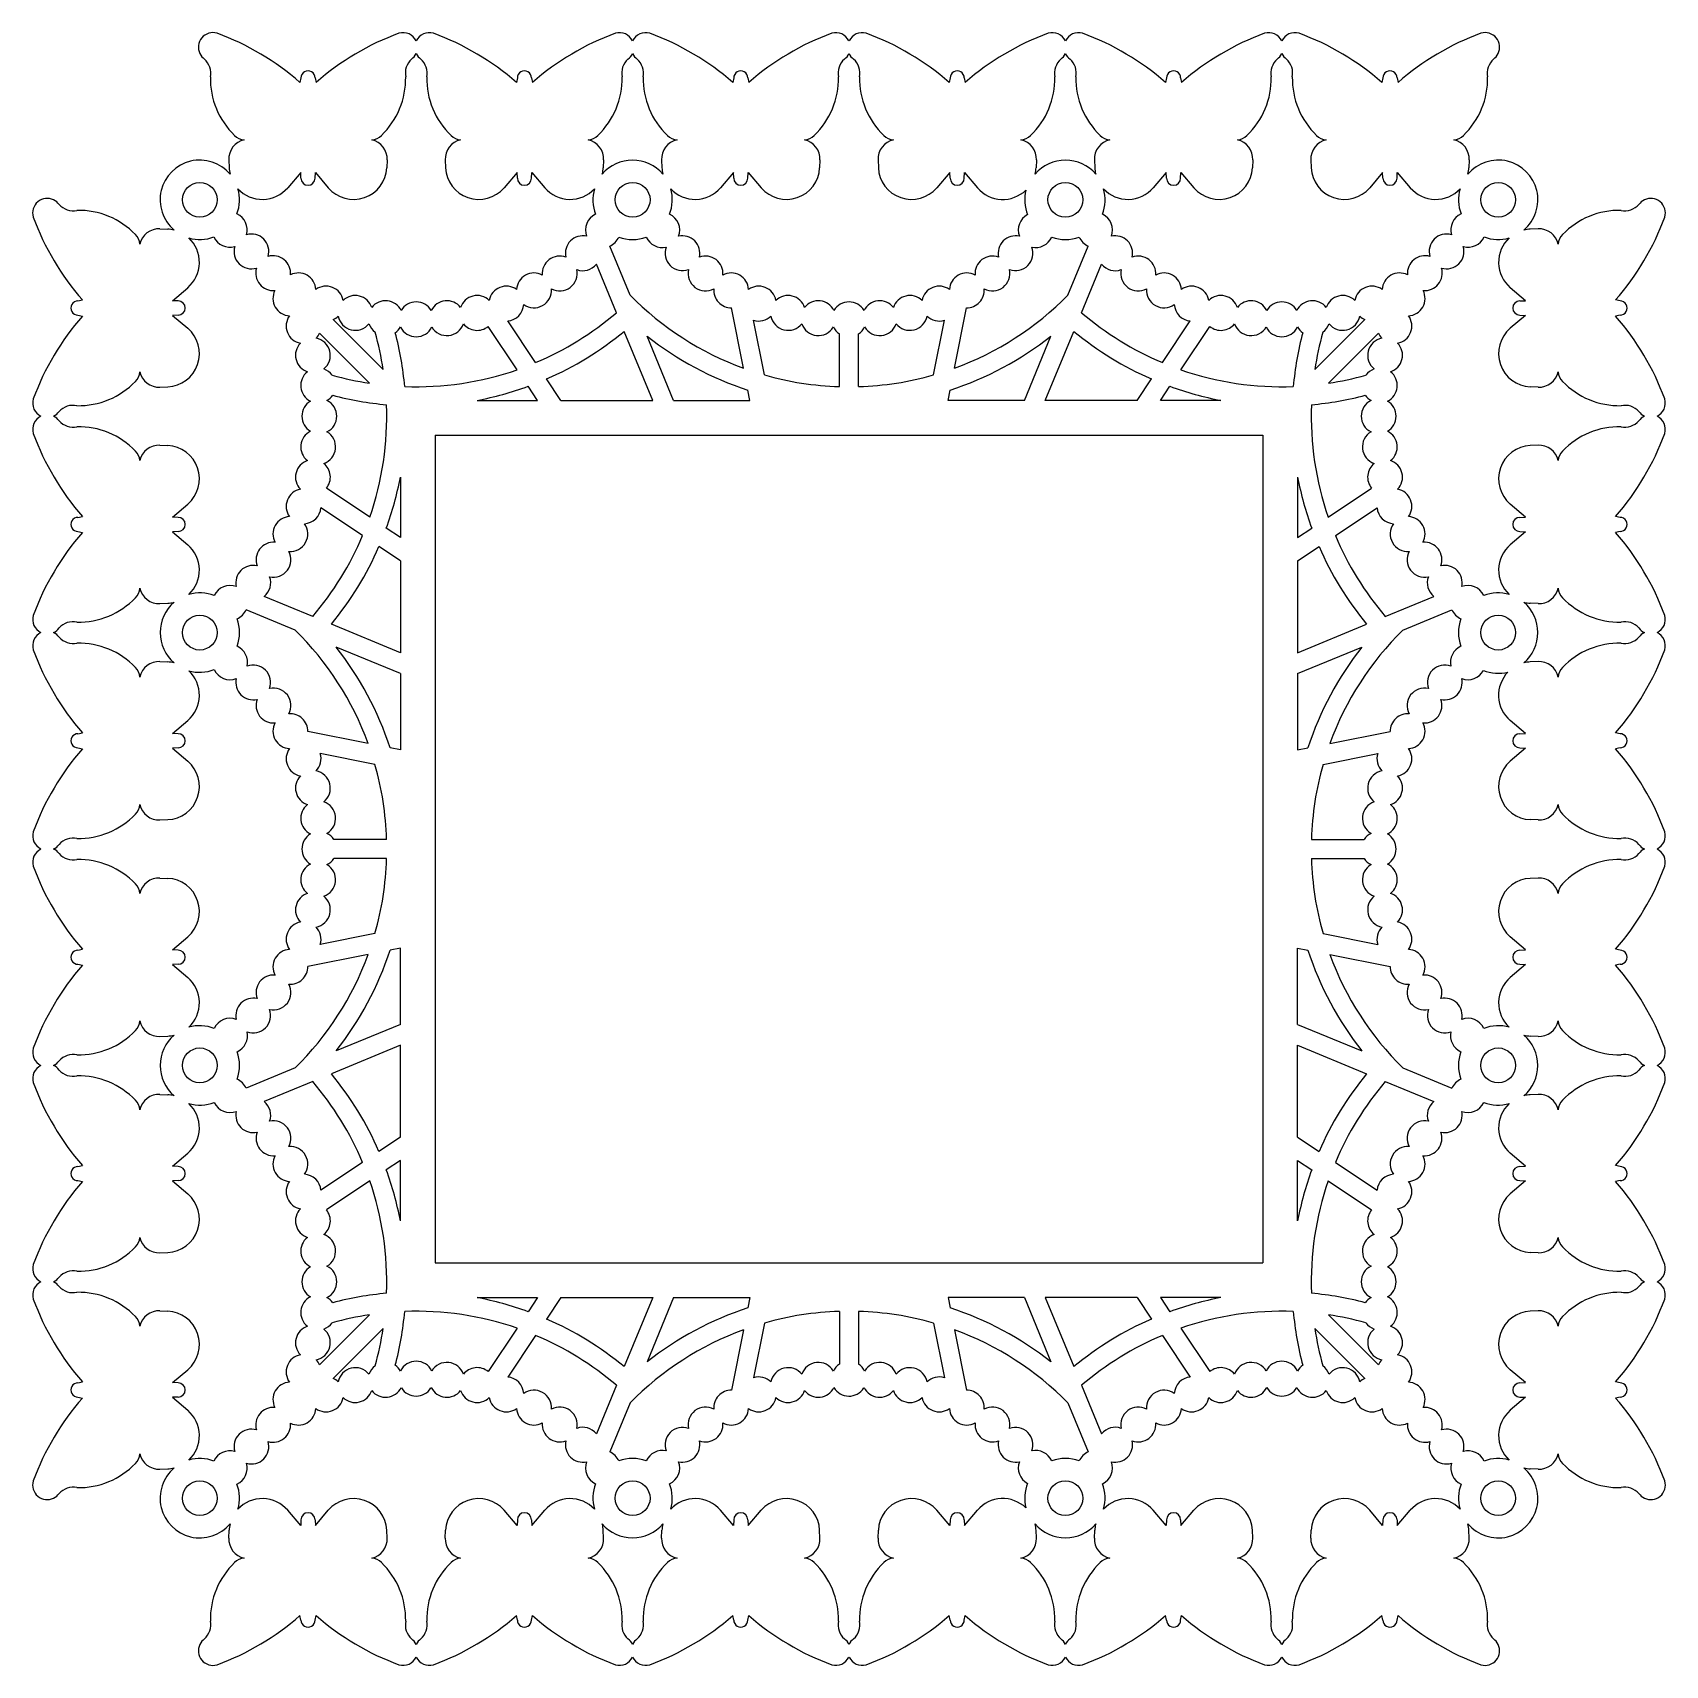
# Model space of a CAD drawing. Extents: x 299 to 426, y 193 to 320.
import ezdxf

# ---------------------------------------------------------------- set-up
doc = ezdxf.new("R2010")
doc.units = 0
doc.layers.get('0').update_dxf_attribs({"linetype": 'CONTINUOUS'})

msp = doc.modelspace()

# ---------------------------------------------------------------- linework, layer by layer
for p, q in [((320.124268, 316.149218), (320.047834, 315.802084)), ((321.22297, 316.149113), (321.299509, 315.802084)), ((336.958006, 316.149218), (336.881572, 315.802084)), ((338.056709, 316.149113), (338.133247, 315.802084)), ((353.791744, 316.149218), (353.715311, 315.802084)), ((354.890447, 316.149113), (354.966985, 315.802084)), ((370.625482, 316.149218), (370.549049, 315.802084)), ((371.724185, 316.149113), (371.800723, 315.802084)), ((387.45922, 316.149218), (387.382787, 315.802084)), ((388.557923, 316.149113), (388.634461, 315.802084)), ((404.292959, 316.149218), (404.216525, 315.802084)), ((405.391661, 316.149113), (405.4682, 315.802084)), ((314.513348, 309.773964), (314.539921, 309.170826)), ((320.102968, 308.797781), (319.092731, 307.609718)), ((320.12432, 308.348282), (320.102925, 308.797727)), ((321.223023, 308.348282), (321.244418, 308.797727)), ((321.244418, 308.797727), (322.254542, 307.609567)), ((326.834131, 309.773377), (326.8075, 309.170242)), ((331.34695, 309.773377), (331.373581, 309.170242)), ((336.936663, 308.797727), (335.926539, 307.609567)), ((336.958058, 308.348282), (336.936663, 308.797727)), ((338.056761, 308.348282), (338.078156, 308.797727)), ((338.078156, 308.797727), (339.08828, 307.609567)), ((343.667869, 309.773377), (343.641239, 309.170242)), ((348.180688, 309.773377), (348.207319, 309.170242)), ((353.770401, 308.797727), (352.760278, 307.609567)), ((353.791796, 308.348282), (353.770401, 308.797727)), ((354.890499, 308.348282), (354.911894, 308.797727)), ((354.911894, 308.797727), (355.922018, 307.609567)), ((360.501607, 309.773377), (360.474977, 309.170242)), ((365.014426, 309.773377), (365.041057, 309.170242)), ((370.604139, 308.797727), (369.594016, 307.609567)), ((370.625535, 308.348282), (370.604139, 308.797727)), ((371.724237, 308.348282), (371.745632, 308.797727)), ((371.745632, 308.797727), (372.755756, 307.609567)), ((377.335346, 309.773377), (377.308715, 309.170242)), ((381.848165, 309.773377), (381.874795, 309.170242)), ((387.437878, 308.797727), (386.427754, 307.609567)), ((387.459273, 308.348282), (387.437878, 308.797727)), ((388.557975, 308.348282), (388.579371, 308.797727)), ((388.579371, 308.797727), (389.589494, 307.609567)), ((394.169084, 309.773377), (394.142453, 309.170242)), ((398.681903, 309.773377), (398.708533, 309.170242)), ((404.271616, 308.797727), (403.261492, 307.609567)), ((404.293011, 308.348282), (404.271616, 308.797727)), ((405.391714, 308.348282), (405.413109, 308.797727)), ((405.413066, 308.797781), (406.423303, 307.609718)), ((411.002686, 309.773964), (410.976113, 309.170826)), ((309.153499, 304.414116), (309.756638, 304.387543)), ((416.362534, 304.414116), (415.759396, 304.387543)), ((345.724043, 299.252943), (344.144024, 303.067447)), ((379.791991, 299.252943), (381.37201, 303.067447)), ((344.664707, 297.890716), (343.10308, 301.660818)), ((380.851326, 297.890716), (382.412954, 301.660818)), ((310.129683, 298.824496), (311.317746, 299.834733)), ((415.386351, 298.824496), (414.198288, 299.834733)), ((302.778246, 298.803196), (303.12538, 298.87963)), ((310.579182, 298.803144), (310.129737, 298.824539)), ((414.936852, 298.803144), (415.386297, 298.824539)), ((422.737788, 298.803196), (422.390654, 298.87963)), ((302.778351, 297.704493), (303.12538, 297.627955)), ((310.579182, 297.704441), (310.129737, 297.683046)), ((310.129737, 297.683046), (311.317897, 296.672922)), ((326.525673, 293.462451), (322.628778, 297.359346)), ((338.380339, 294.003185), (336.213107, 297.246676)), ((354.552505, 293.576966), (353.618617, 298.271939)), ((356.187593, 293.04557), (355.340536, 297.304013)), ((369.32844, 293.04557), (370.175497, 297.304013)), ((370.963528, 293.576966), (371.897417, 298.271939)), ((387.135695, 294.003185), (389.302927, 297.246676)), ((398.990361, 293.462451), (402.887256, 297.359346)), ((415.386297, 297.683046), (414.198137, 296.672922)), ((414.936852, 297.704441), (415.386297, 297.683046)), ((422.737683, 297.704493), (422.390654, 297.627955)), ((325.465013, 292.401791), (321.568118, 296.298686)), ((336.944756, 293.451758), (334.690806, 296.825032)), ((347.489666, 291.070661), (345.266813, 296.437105)), ((349.113255, 291.070661), (347.044966, 296.063953)), ((362.008017, 292.137179), (362.008017, 296.246287)), ((363.508017, 292.137179), (363.508017, 296.246287)), ((376.402779, 291.070661), (378.471068, 296.063953)), ((378.026367, 291.070661), (380.249221, 296.437105)), ((388.571278, 293.451758), (390.825228, 296.825032)), ((400.051021, 292.401791), (403.947916, 296.298686)), ((309.154087, 292.093333), (309.757222, 292.119963)), ((338.535754, 291.070661), (337.804127, 292.165617)), ((340.339788, 291.070661), (339.228066, 292.734471)), ((385.176246, 291.070661), (386.287968, 292.734471)), ((386.98028, 291.070661), (387.711906, 292.165617)), ((416.361947, 292.093333), (415.758811, 292.119963)), ((333.827263, 291.070661), (338.535754, 291.070661)), ((340.339788, 291.070661), (347.489666, 291.070661)), ((349.113255, 291.070661), (355.05104, 291.070661)), ((355.05104, 291.070661), (354.891373, 291.873361)), ((370.464993, 291.070661), (370.62466, 291.873361)), ((376.402779, 291.070661), (370.464993, 291.070661)), ((385.176246, 291.070661), (378.026367, 291.070661)), ((391.68877, 291.070661), (386.98028, 291.070661)), ((330.556802, 288.370661), (394.959231, 288.370661)), ((330.556802, 288.370661), (330.556802, 223.968232)), ((394.959231, 288.370661), (394.959231, 223.968232)), ((309.154087, 287.580514), (309.757222, 287.553883)), ((416.361947, 287.580514), (415.758811, 287.553883)), ((327.856802, 285.1002), (327.856802, 280.39171)), ((397.659231, 285.1002), (397.659231, 280.39171)), ((325.475706, 281.982708), (322.102432, 284.236658)), ((400.040328, 281.982708), (403.413602, 284.236658)), ((302.778246, 281.969458), (303.12538, 282.045891)), ((310.129737, 281.990801), (311.317897, 283.000924)), ((310.579182, 281.969406), (310.129737, 281.990801)), ((324.924279, 280.547125), (321.680788, 282.714357)), ((400.591755, 280.547125), (403.835246, 282.714357)), ((415.386297, 281.990801), (414.198137, 283.000924)), ((414.936852, 281.969406), (415.386297, 281.990801)), ((422.737788, 281.969458), (422.390654, 282.045891)), ((302.778351, 280.870755), (303.12538, 280.794217)), ((310.579182, 280.870703), (310.129737, 280.849308)), ((310.129737, 280.849308), (311.317897, 279.839184)), ((327.856802, 280.39171), (326.761847, 281.123336)), ((397.659231, 280.39171), (398.754187, 281.123336)), ((415.386297, 280.849308), (414.198137, 279.839184)), ((414.936852, 280.870703), (415.386297, 280.849308)), ((422.737683, 280.870755), (422.390654, 280.794217)), ((327.856802, 278.587676), (326.192992, 279.699398)), ((397.659231, 278.587676), (399.323041, 279.699398)), ((327.856802, 278.587676), (327.856802, 271.437797)), ((397.659231, 278.587676), (397.659231, 271.437797)), ((321.036748, 274.262757), (317.266646, 275.824384)), ((404.479286, 274.262757), (408.249388, 275.824384)), ((309.154087, 275.259595), (309.757222, 275.286225)), ((319.674521, 273.203421), (315.860017, 274.78344)), ((405.841513, 273.203421), (409.656017, 274.78344)), ((416.361947, 275.259595), (415.758811, 275.286225)), ((327.856802, 271.437797), (322.490359, 273.660651)), ((397.659231, 271.437797), (403.025675, 273.660651)), ((327.856802, 269.814209), (322.863511, 271.882498)), ((397.659231, 269.814209), (402.652523, 271.882498)), ((309.154087, 270.746776), (309.757222, 270.720145)), ((416.361947, 270.746776), (415.758811, 270.720145)), ((327.856802, 269.814209), (327.856802, 263.876424)), ((397.659231, 269.814209), (397.659231, 263.876424)), ((310.129737, 265.157063), (311.317897, 266.167186)), ((415.386297, 265.157063), (414.198137, 266.167186)), ((302.778246, 265.13572), (303.12538, 265.212153)), ((310.579182, 265.135667), (310.129737, 265.157063)), ((325.350498, 264.374958), (320.655525, 265.308847)), ((400.165536, 264.374958), (404.860509, 265.308847)), ((414.936852, 265.135667), (415.386297, 265.157063)), ((422.737788, 265.13572), (422.390654, 265.212153)), ((302.778351, 264.037017), (303.12538, 263.960479)), ((310.579182, 264.036965), (310.129737, 264.01557)), ((310.129737, 264.01557), (311.317897, 263.005446)), ((325.881894, 262.739871), (321.623451, 263.586927)), ((327.856802, 263.876424), (327.054103, 264.03609)), ((397.659231, 263.876424), (398.461931, 264.03609)), ((399.63414, 262.739871), (403.892583, 263.586927)), ((415.386297, 264.01557), (414.198137, 263.005446)), ((414.936852, 264.036965), (415.386297, 264.01557)), ((422.737683, 264.037017), (422.390654, 263.960479)), ((309.154087, 258.425856), (309.757222, 258.452487)), ((416.361947, 258.425856), (415.758811, 258.452487)), ((326.790285, 256.919447), (322.681176, 256.919447)), ((398.725749, 256.919447), (402.834857, 256.919447)), ((326.790285, 255.419447), (322.681176, 255.419447)), ((398.725749, 255.419447), (402.834857, 255.419447)), ((309.154087, 253.913037), (309.757222, 253.886407)), ((416.361947, 253.913037), (415.758811, 253.886407)), ((310.129737, 248.323324), (311.317897, 249.333448)), ((325.881894, 249.599023), (321.623451, 248.751966)), ((399.63414, 249.599023), (403.892583, 248.751966)), ((415.386297, 248.323324), (414.198137, 249.333448)), ((302.778246, 248.301982), (303.12538, 248.378415)), ((310.579182, 248.301929), (310.129737, 248.323324)), ((325.350498, 247.963935), (320.655525, 247.030047)), ((327.856802, 248.46247), (327.054103, 248.302804)), ((327.856802, 242.524685), (327.856802, 248.46247)), ((397.659231, 248.46247), (398.461931, 248.302804)), ((397.659231, 242.524685), (397.659231, 248.46247)), ((400.165536, 247.963935), (404.860509, 247.030047)), ((414.936852, 248.301929), (415.386297, 248.323324)), ((422.737788, 248.301982), (422.390654, 248.378415)), ((302.778351, 247.203279), (303.12538, 247.126741)), ((310.579182, 247.203227), (310.129737, 247.181831)), ((310.129737, 247.181831), (311.317897, 246.171708)), ((415.386297, 247.181831), (414.198137, 246.171708)), ((414.936852, 247.203227), (415.386297, 247.181831)), ((422.737683, 247.203279), (422.390654, 247.126741)), ((309.154087, 241.592118), (309.757222, 241.618749)), ((327.856802, 242.524685), (322.863511, 240.456396)), ((397.659231, 242.524685), (402.652523, 240.456396)), ((416.361947, 241.592118), (415.758811, 241.618749)), ((327.856802, 240.901096), (322.490359, 238.678243)), ((327.856802, 233.751218), (327.856802, 240.901096)), ((397.659231, 240.901096), (403.025675, 238.678243)), ((397.659231, 233.751218), (397.659231, 240.901096)), ((319.674521, 239.135473), (315.860017, 237.555454)), ((405.841513, 239.135473), (409.656017, 237.555454)), ((321.036748, 238.076137), (317.266646, 236.51451)), ((404.479286, 238.076137), (408.249388, 236.51451)), ((309.154087, 237.079299), (309.757222, 237.052669)), ((416.361947, 237.079299), (415.758811, 237.052669)), ((327.856802, 233.751218), (326.192992, 232.639496)), ((397.659231, 233.751218), (399.323041, 232.639496)), ((310.129737, 231.489586), (311.317897, 232.49971)), ((415.386297, 231.489586), (414.198137, 232.49971)), ((302.778246, 231.468243), (303.12538, 231.544677)), ((310.579182, 231.468191), (310.129737, 231.489586)), ((324.924279, 231.791769), (321.680788, 229.624537)), ((327.856802, 231.947184), (326.761847, 231.215558)), ((327.856802, 227.238693), (327.856802, 231.947184)), ((397.659231, 231.947184), (398.754187, 231.215558)), ((397.659231, 227.238693), (397.659231, 231.947184)), ((400.591755, 231.791769), (403.835246, 229.624537)), ((414.936852, 231.468191), (415.386297, 231.489586)), ((422.737788, 231.468243), (422.390654, 231.544677)), ((302.778351, 230.369541), (303.12538, 230.293002)), ((310.579182, 230.369488), (310.129737, 230.348093)), ((310.129737, 230.348093), (311.317897, 229.337969)), ((325.475706, 230.356186), (322.102432, 228.102236)), ((400.040328, 230.356186), (403.413602, 228.102236)), ((415.386297, 230.348093), (414.198137, 229.337969)), ((414.936852, 230.369488), (415.386297, 230.348093)), ((422.737683, 230.369541), (422.390654, 230.293002)), ((309.154087, 224.75838), (309.757222, 224.785011)), ((330.556802, 223.968232), (394.959231, 223.968232)), ((416.361947, 224.75838), (415.758811, 224.785011)), ((333.827263, 221.268232), (338.535754, 221.268232)), ((338.535754, 221.268232), (337.804127, 220.173277)), ((340.339788, 221.268232), (339.228066, 219.604422)), ((340.339788, 221.268232), (347.489666, 221.268232)), ((347.489666, 221.268232), (345.266813, 215.901789)), ((349.113255, 221.268232), (347.044966, 216.274941)), ((349.113255, 221.268232), (355.05104, 221.268232)), ((355.05104, 221.268232), (354.891373, 220.465533)), ((376.402779, 221.268232), (370.464993, 221.268232)), ((370.464993, 221.268232), (370.62466, 220.465533)), ((376.402779, 221.268232), (378.471068, 216.274941)), ((378.026367, 221.268232), (380.249221, 215.901789)), ((385.176246, 221.268232), (378.026367, 221.268232)), ((385.176246, 221.268232), (386.287968, 219.604422)), ((391.68877, 221.268232), (386.98028, 221.268232)), ((386.98028, 221.268232), (387.711906, 220.173277)), ((309.154087, 220.245561), (309.757222, 220.21893)), ((325.465013, 219.937103), (321.568118, 216.040208)), ((362.008017, 220.201715), (362.008017, 216.092607)), ((363.508017, 220.201715), (363.508017, 216.092607)), ((400.051021, 219.937103), (403.947916, 216.040208)), ((416.361947, 220.245561), (415.758811, 220.21893)), ((326.525673, 218.876443), (322.628778, 214.979548)), ((336.944756, 218.887136), (334.690806, 215.513862)), ((354.552505, 218.761928), (353.618617, 214.066955)), ((356.187593, 219.293324), (355.340536, 215.034881)), ((369.32844, 219.293324), (370.175497, 215.034881)), ((370.963528, 218.761928), (371.897417, 214.066955)), ((388.571278, 218.887136), (390.825228, 215.513862)), ((398.990361, 218.876443), (402.887256, 214.979548)), ((338.380339, 218.335709), (336.213107, 215.092218)), ((387.135695, 218.335709), (389.302927, 215.092218)), ((302.778246, 214.634505), (303.12538, 214.710939)), ((310.129737, 214.655848), (311.317897, 215.665972)), ((310.579182, 214.634453), (310.129737, 214.655848)), ((415.386297, 214.655848), (414.198137, 215.665972)), ((414.936852, 214.634453), (415.386297, 214.655848)), ((422.737788, 214.634505), (422.390654, 214.710939)), ((302.778351, 213.535803), (303.12538, 213.459264)), ((310.129683, 213.514398), (311.317746, 212.504161)), ((310.579182, 213.53575), (310.129737, 213.514355)), ((344.664707, 214.448178), (343.10308, 210.678076)), ((380.851326, 214.448178), (382.412954, 210.678076)), ((415.386351, 213.514398), (414.198288, 212.504161)), ((414.936852, 213.53575), (415.386297, 213.514355)), ((422.737683, 213.535803), (422.390654, 213.459264)), ((345.724043, 213.085951), (344.144024, 209.271447)), ((379.791991, 213.085951), (381.37201, 209.271447)), ((309.153499, 207.924778), (309.756638, 207.951351)), ((416.362534, 207.924778), (415.759396, 207.951351)), ((320.102968, 203.541113), (319.092731, 204.729176)), ((321.244418, 203.541167), (322.254542, 204.729327)), ((336.936663, 203.541167), (335.926539, 204.729327)), ((338.078156, 203.541167), (339.08828, 204.729327)), ((353.770401, 203.541167), (352.760278, 204.729327)), ((354.911894, 203.541167), (355.922018, 204.729327)), ((370.604139, 203.541167), (369.594016, 204.729327)), ((371.745632, 203.541167), (372.755756, 204.729327)), ((387.437878, 203.541167), (386.427754, 204.729327)), ((388.579371, 203.541167), (389.589494, 204.729327)), ((404.271616, 203.541167), (403.261492, 204.729327)), ((405.413066, 203.541113), (406.423303, 204.729176)), ((320.12432, 203.990612), (320.102925, 203.541167)), ((321.223023, 203.990612), (321.244418, 203.541167)), ((336.958058, 203.990612), (336.936663, 203.541167)), ((338.056761, 203.990612), (338.078156, 203.541167)), ((353.791796, 203.990612), (353.770401, 203.541167)), ((354.890499, 203.990612), (354.911894, 203.541167)), ((370.625535, 203.990612), (370.604139, 203.541167)), ((371.724237, 203.990612), (371.745632, 203.541167)), ((387.459273, 203.990612), (387.437878, 203.541167)), ((388.557975, 203.990612), (388.579371, 203.541167)), ((404.293011, 203.990612), (404.271616, 203.541167)), ((405.391714, 203.990612), (405.413109, 203.541167)), ((314.513348, 202.56493), (314.539921, 203.168068)), ((326.834131, 202.565517), (326.8075, 203.168652)), ((331.34695, 202.565517), (331.373581, 203.168652)), ((343.667869, 202.565517), (343.641239, 203.168652)), ((348.180688, 202.565517), (348.207319, 203.168652)), ((360.501607, 202.565517), (360.474977, 203.168652)), ((365.014426, 202.565517), (365.041057, 203.168652)), ((377.335346, 202.565517), (377.308715, 203.168652)), ((381.848165, 202.565517), (381.874795, 203.168652)), ((394.169084, 202.565517), (394.142453, 203.168652)), ((398.681903, 202.565517), (398.708533, 203.168652)), ((411.002686, 202.56493), (410.976113, 203.168068)), ((320.124268, 196.189676), (320.047834, 196.53681)), ((321.22297, 196.189781), (321.299509, 196.53681)), ((336.958006, 196.189676), (336.881572, 196.53681)), ((338.056709, 196.189781), (338.133247, 196.53681)), ((353.791744, 196.189676), (353.715311, 196.53681)), ((354.890447, 196.189781), (354.966985, 196.53681)), ((370.625482, 196.189676), (370.549049, 196.53681)), ((371.724185, 196.189781), (371.800723, 196.53681)), ((387.45922, 196.189676), (387.382787, 196.53681)), ((388.557923, 196.189781), (388.634461, 196.53681)), ((404.292959, 196.189676), (404.216525, 196.53681)), ((405.391661, 196.189781), (405.4682, 196.53681))]:
    msp.add_line(p, q)
for centre in [(312.256802, 306.670661), (345.924279, 306.670661), (379.591755, 306.670661), (413.259231, 306.670661), (312.256802, 273.003185), (413.259231, 273.003185), (312.256802, 239.335709), (413.259231, 239.335709), (312.256802, 205.668232), (345.924279, 205.668232), (379.591755, 205.668232), (413.259231, 205.668232)]:
    msp.add_circle(centre, 1.35552)
for centre, radius, start, end in [((313.283579, 318.535028), 1.138673, 73.983247, 205.613451), ((306.396327, 300.144796), 20.772922, 48.914998, 69.715981), ((334.951015, 300.144796), 20.772922, 110.284019, 131.085002), ((328.063764, 318.535028), 1.138673, 25.613451, 106.016753), ((330.117318, 318.535028), 1.138673, 73.983247, 154.386549), ((323.230066, 300.144796), 20.772922, 48.914998, 69.715981), ((351.784754, 300.144796), 20.772922, 110.284019, 131.085002), ((344.897502, 318.535028), 1.138673, 25.613451, 106.016753), ((346.951056, 318.535028), 1.138673, 73.983247, 154.386549), ((340.063804, 300.144796), 20.772922, 48.914998, 69.715981), ((368.618492, 300.144796), 20.772922, 110.284019, 131.085002), ((361.73124, 318.535028), 1.138673, 25.613451, 106.016753), ((363.784794, 318.535028), 1.138673, 73.983247, 154.386549), ((356.897542, 300.144796), 20.772922, 48.914998, 69.715981), ((385.45223, 300.144796), 20.772922, 110.284019, 131.085002), ((378.564978, 318.535028), 1.138673, 25.613451, 106.016753), ((380.618532, 318.535028), 1.138673, 73.983247, 154.386549), ((373.73128, 300.144796), 20.772922, 48.914998, 69.715981), ((402.285968, 300.144796), 20.772922, 110.284019, 131.085002), ((395.398716, 318.535028), 1.138673, 25.613451, 106.016753), ((397.45227, 318.535028), 1.138673, 73.983247, 154.386549), ((390.565018, 300.144796), 20.772922, 48.914998, 69.715981), ((419.119706, 300.144796), 20.772922, 110.284019, 131.085002), ((412.232454, 318.535028), 1.138673, 334.386549, 106.016753), ((313.283579, 318.535028), 1.138673, 205.613451, 234.096274), ((311.63471, 316.517386), 1.47048, 348.646583, 48.147712), ((329.712633, 316.517386), 1.47048, 131.852288, 191.353417), ((328.063764, 318.535028), 1.138673, 305.903726, 334.386549), ((330.117318, 318.535028), 1.138673, 205.613451, 234.096274), ((328.468448, 316.517386), 1.47048, 348.646583, 48.147712), ((346.546371, 316.517386), 1.47048, 131.852288, 191.353417), ((344.897502, 318.535028), 1.138673, 305.903726, 334.386549), ((346.951056, 318.535028), 1.138673, 205.613451, 234.096274), ((345.302187, 316.517386), 1.47048, 348.646583, 48.147712), ((363.380109, 316.517386), 1.47048, 131.852288, 191.353417), ((361.73124, 318.535028), 1.138673, 305.903726, 334.386549), ((363.784794, 318.535028), 1.138673, 205.613451, 234.096274), ((362.135925, 316.517386), 1.47048, 348.646583, 48.147712), ((380.213847, 316.517386), 1.47048, 131.852288, 191.353417), ((378.564978, 318.535028), 1.138673, 305.903726, 334.386549), ((380.618532, 318.535028), 1.138673, 205.613451, 234.096274), ((378.969663, 316.517386), 1.47048, 348.646583, 48.147712), ((397.047585, 316.517386), 1.47048, 131.852288, 191.353417), ((395.398716, 318.535028), 1.138673, 305.903726, 334.386549), ((397.45227, 318.535028), 1.138673, 205.613451, 234.096274), ((395.803401, 316.517386), 1.47048, 348.646583, 48.147712), ((413.881324, 316.517386), 1.47048, 131.852288, 191.353417), ((412.232454, 318.535028), 1.138673, 305.903726, 334.386549), ((320.673619, 316.149165), 0.549351, 359.994538, 179.994538), ((337.507357, 316.149165), 0.549351, 359.994538, 179.994538), ((354.341095, 316.149165), 0.549351, 359.994538, 179.994538), ((371.174834, 316.149165), 0.549351, 359.994538, 179.994538), ((388.008572, 316.149165), 0.549351, 359.994538, 179.994538), ((404.84231, 316.149165), 0.549351, 359.994538, 179.994538), ((319.199561, 316.104315), 6.124392, 178.843673, 226.26073), ((322.147782, 316.104315), 6.124392, 313.73927, 1.156327), ((336.033299, 316.104315), 6.124392, 178.843673, 226.26073), ((338.981521, 316.104315), 6.124392, 313.73927, 1.156327), ((352.867037, 316.104315), 6.124392, 178.843673, 226.26073), ((355.815259, 316.104315), 6.124392, 313.73927, 1.156327), ((369.700775, 316.104315), 6.124392, 178.843673, 226.26073), ((372.648997, 316.104315), 6.124392, 313.73927, 1.156327), ((386.534513, 316.104315), 6.124392, 178.843673, 226.26073), ((389.482735, 316.104315), 6.124392, 313.73927, 1.156327), ((403.368251, 316.104315), 6.124392, 178.843673, 226.26073), ((406.316473, 316.104315), 6.124392, 313.73927, 1.156327), ((316.056678, 309.84196), 1.544828, 102.797526, 182.522708), ((315.723815, 312.381273), 1.033378, 222.775242, 269.467045), ((325.623528, 312.381273), 1.033378, 270.532955, 317.224758), ((325.290807, 309.84152), 1.544828, 357.471829, 77.197012), ((332.890274, 309.84152), 1.544828, 102.802988, 182.528171), ((332.557553, 312.381273), 1.033378, 222.775242, 269.467045), ((342.457266, 312.381273), 1.033378, 270.532955, 317.224758), ((342.124545, 309.84152), 1.544828, 357.471829, 77.197012), ((349.724012, 309.84152), 1.544828, 102.802988, 182.528171), ((349.391292, 312.381273), 1.033378, 222.775242, 269.467045), ((359.291004, 312.381273), 1.033378, 270.532955, 317.224758), ((358.958283, 309.84152), 1.544828, 357.471829, 77.197012), ((366.55775, 309.84152), 1.544828, 102.802988, 182.528171), ((366.22503, 312.381273), 1.033378, 222.775242, 269.467045), ((376.124742, 312.381273), 1.033378, 270.532955, 317.224758), ((375.792022, 309.84152), 1.544828, 357.471829, 77.197012), ((383.391489, 309.84152), 1.544828, 102.802988, 182.528171), ((383.058768, 312.381273), 1.033378, 222.775242, 269.467045), ((392.95848, 312.381273), 1.033378, 270.532955, 317.224758), ((392.62576, 309.84152), 1.544828, 357.471829, 77.197012), ((400.225227, 309.84152), 1.544828, 102.802988, 182.528171), ((399.892506, 312.381273), 1.033378, 222.775242, 269.467045), ((409.459356, 309.84196), 1.544828, 357.477292, 77.202474), ((409.792219, 312.381273), 1.033378, 270.532955, 317.224758), ((312.256802, 306.670661), 3.087444, 40.274759, 229.725241), ((317.122992, 309.284631), 2.585577, 182.522708, 193.830433), ((324.22444, 309.284293), 2.585577, 220.369802, 357.471829), ((333.956641, 309.284293), 2.585577, 182.528171, 319.630198), ((345.924279, 306.670661), 3.087444, 40.274759, 139.718261), ((341.058179, 309.284293), 2.585577, 346.18384, 357.471829), ((350.790379, 309.284293), 2.585577, 182.528171, 193.81616), ((357.891917, 309.284293), 2.585577, 220.369802, 357.471829), ((367.624117, 309.284293), 2.585577, 182.528171, 319.630198), ((379.591755, 306.670661), 3.087444, 40.281739, 139.718261), ((374.725655, 309.284293), 2.585577, 346.18384, 357.471829), ((384.457855, 309.284293), 2.585577, 182.528171, 193.81616), ((391.559393, 309.284293), 2.585577, 220.369802, 357.471829), ((401.291593, 309.284293), 2.585577, 182.528171, 319.630198), ((413.259231, 306.670661), 3.087444, 310.274759, 139.725241), ((408.393042, 309.284631), 2.585577, 346.169567, 357.477292), ((312.256802, 306.670661), 3.087444, 339.219706, 16.211936), ((317.122992, 309.284631), 2.585577, 222.656262, 319.624736), ((320.673671, 308.348282), 0.549351, 180, 360), ((337.50741, 308.348282), 0.549351, 180, 360), ((341.058179, 309.284293), 2.585577, 220.369802, 317.334775), ((345.924279, 306.670661), 3.087444, 163.800354, 201.343013), ((345.924279, 306.670661), 3.087444, 338.656987, 16.211936), ((350.790379, 309.284293), 2.585577, 222.665225, 319.630198), ((354.341148, 308.348282), 0.549351, 180, 360), ((371.174886, 308.348282), 0.549351, 180, 360), ((374.725655, 309.284293), 2.585577, 220.369802, 314.001874), ((379.515823, 306.670661), 3.087444, 165.86873, 201.96675), ((379.591755, 306.670661), 3.087444, 338.656987, 16.199646), ((384.457855, 309.284293), 2.585577, 222.665225, 319.630198), ((388.008624, 308.348282), 0.549351, 180, 0), ((404.842362, 308.348282), 0.549351, 180, 0), ((408.393042, 309.284631), 2.585577, 220.375264, 317.343738), ((413.259231, 306.670661), 3.087444, 163.788064, 200.780294), ((300.392436, 305.643884), 1.138673, 64.386549, 196.016753), ((300.392436, 305.643884), 1.138673, 35.903726, 64.386549), ((302.410078, 307.292754), 1.47048, 221.852288, 281.353417), ((423.105956, 307.292754), 1.47048, 258.646583, 318.147712), ((425.123598, 305.643884), 1.138673, 115.613451, 144.096274), ((425.123598, 305.643884), 1.138673, 343.983247, 115.613451), ((318.782668, 312.531136), 20.772922, 200.284019, 221.085002), ((302.823149, 299.727903), 6.124392, 43.73927, 91.156327), ((314.589221, 304.338243), 1.3555, 343.527926, 65.868136), ((343.61474, 304.315362), 1.35552, 114.687725, 200.748902), ((348.233817, 304.315362), 1.35552, 339.251098, 65.312275), ((377.282217, 304.315362), 1.35552, 117.680436, 200.748902), ((381.901293, 304.315362), 1.35552, 339.251098, 65.312275), ((410.926813, 304.338243), 1.3555, 114.131864, 196.472074), ((422.692885, 299.727903), 6.124392, 88.843673, 136.26073), ((406.733366, 312.531136), 20.772922, 318.914998, 339.715981), ((306.546191, 303.203649), 1.033378, 0.532955, 47.224758), ((309.085503, 302.870786), 1.544828, 87.477292, 167.202474), ((309.642832, 301.804472), 2.585577, 76.169567, 87.477292), ((309.642832, 301.804472), 2.585577, 310.375264, 47.343738), ((312.256802, 306.670661), 3.087444, 253.788064, 290.780294), ((314.589221, 304.338243), 1.3555, 204.131864, 286.472074), ((316.273438, 302.654026), 1.3555, 343.501588, 106.472074), ((342.048816, 302.512852), 1.35552, 77.286375, 192.922815), ((343.61474, 304.315362), 1.35552, 292.983442, 336.436352), ((345.924279, 306.670661), 3.087444, 249.781064, 290.218936), ((348.233817, 304.315362), 1.35552, 203.563648, 282.713625), ((349.799741, 302.512852), 1.35552, 347.077185, 102.713625), ((375.716293, 302.512852), 1.35552, 77.286375, 192.922815), ((377.282217, 304.315362), 1.35552, 257.286375, 336.436352), ((379.591755, 306.670661), 3.087444, 249.781064, 290.218936), ((381.901293, 304.315362), 1.35552, 203.563648, 247.016558), ((383.467217, 302.512852), 1.35552, 347.077185, 102.713625), ((409.242596, 302.654026), 1.3555, 73.527926, 196.498412), ((410.926813, 304.338243), 1.3555, 253.527926, 335.868136), ((413.259231, 306.670661), 3.087444, 249.219706, 286.211936), ((415.873201, 301.804472), 2.585577, 132.656262, 229.624736), ((415.873201, 301.804472), 2.585577, 92.522708, 103.830433), ((416.43053, 302.870786), 1.544828, 12.797526, 92.522708), ((418.969843, 303.203649), 1.033378, 132.775242, 179.467045), ((316.273438, 302.654026), 1.3555, 163.527926, 286.498412), ((317.958076, 300.969388), 1.3555, 354.286833, 106.498412), ((340.252036, 300.940358), 1.35552, 69.460288, 185.096728), ((349.799741, 302.512852), 1.35552, 159.251098, 290.539712), ((351.596522, 300.940358), 1.35552, 354.903272, 110.539712), ((373.919512, 300.940358), 1.35552, 69.460288, 185.096728), ((375.716293, 302.512852), 1.35552, 249.460288, 20.748902), ((385.263998, 300.940358), 1.35552, 354.903272, 110.539712), ((407.557958, 300.969388), 1.3555, 73.501588, 185.713167), ((409.242596, 302.654026), 1.3555, 253.501588, 16.472074), ((317.958076, 300.969388), 1.3555, 163.501588, 275.713167), ((340.252036, 300.940358), 1.35552, 241.634201, 12.922815), ((342.048816, 302.512852), 1.35552, 249.460288, 321.055559), ((351.596522, 300.940358), 1.35552, 167.077185, 298.365799), ((373.919512, 300.940358), 1.35552, 241.634201, 12.922815), ((383.467217, 302.512852), 1.35552, 218.944441, 290.539712), ((385.263998, 300.940358), 1.35552, 167.077185, 298.365799), ((407.557958, 300.969388), 1.3555, 264.286833, 16.498412), ((319.923212, 299.627171), 1.35552, 2.729359, 117.04632), ((322.077617, 298.597754), 1.35552, 10.555446, 126.191886), ((336.103464, 298.597754), 1.35552, 53.808114, 169.444554), ((338.257869, 299.627171), 1.35552, 61.634201, 177.270641), ((338.257869, 299.627171), 1.35552, 233.808114, 5.096728), ((353.590688, 299.627171), 1.35552, 174.903272, 271.180596), ((353.590688, 299.627171), 1.35552, 2.729359, 118.365799), ((355.745093, 298.597754), 1.35552, 10.555446, 126.191886), ((369.77094, 298.597754), 1.35552, 53.808114, 169.444554), ((371.925346, 299.627171), 1.35552, 61.634201, 177.270641), ((371.925346, 299.627171), 1.35552, 268.819404, 5.096728), ((387.258165, 299.627171), 1.35552, 174.903272, 306.191886), ((387.258165, 299.627171), 1.35552, 2.729359, 118.365799), ((389.41257, 298.597754), 1.35552, 10.555446, 126.191886), ((403.438417, 298.597754), 1.35552, 53.808114, 169.444554), ((405.592822, 299.627171), 1.35552, 62.95368, 177.270641), ((302.778299, 298.253845), 0.549351, 90.005462, 270.005462), ((310.579182, 298.253792), 0.549351, 270, 90), ((319.300293, 299.004252), 1.35552, 152.95368, 267.270641), ((324.352128, 297.871284), 1.35552, 18.381533, 134.017972), ((326.704375, 297.461292), 1.35552, 26.20762, 141.844059), ((329.090541, 297.375417), 1.35552, 30.329854, 149.670146), ((331.476706, 297.461292), 1.35552, 38.155941, 153.79238), ((333.828953, 297.871284), 1.35552, 45.982028, 161.618467), ((336.103464, 298.597754), 1.35552, 274.639516, 357.270641), ((362.758017, 316.043808), 23.918391, 224.588205, 249.93641), ((358.019604, 297.871284), 1.35552, 18.381533, 134.017972), ((360.371852, 297.461292), 1.35552, 26.20762, 141.844059), ((362.758017, 297.375417), 1.35552, 30.329854, 149.670146), ((365.144182, 297.461292), 1.35552, 38.155941, 153.79238), ((367.496429, 297.871284), 1.35552, 45.982028, 161.618467), ((362.758017, 316.043808), 23.918391, 290.06359, 315.411795), ((389.41257, 298.597754), 1.35552, 182.729359, 265.360484), ((391.687081, 297.871284), 1.35552, 18.381533, 134.017972), ((394.039328, 297.461292), 1.35552, 26.20762, 141.844059), ((396.425493, 297.375417), 1.35552, 30.329854, 149.670146), ((398.811659, 297.461292), 1.35552, 38.155941, 153.79238), ((401.163906, 297.871284), 1.35552, 45.982028, 161.618467), ((406.215741, 299.004252), 1.35552, 272.729359, 27.04632), ((414.936852, 298.253792), 0.549351, 90, 270), ((422.737735, 298.253845), 0.549351, 269.994538, 89.994538), ((318.782668, 283.976448), 20.772922, 138.914998, 159.715981), ((320.329709, 296.849847), 1.35552, 143.808114, 259.444554), ((322.077617, 298.597754), 1.35552, 293.991741, 314.017972), ((324.352128, 297.871284), 1.35552, 190.555446, 321.844059), ((329.090541, 316.043808), 23.918391, 292.854707, 310.627436), ((355.745093, 298.597754), 1.35552, 252.635382, 314.017972), ((358.019604, 297.871284), 1.35552, 190.555446, 321.844059), ((367.496429, 297.871284), 1.35552, 218.155941, 349.444554), ((369.77094, 298.597754), 1.35552, 225.982028, 287.364618), ((396.425493, 316.043808), 23.918391, 229.372564, 247.145293), ((401.163906, 297.871284), 1.35552, 218.155941, 349.444554), ((403.438417, 298.597754), 1.35552, 225.982028, 246.008259), ((405.186324, 296.849847), 1.35552, 280.555446, 36.191886), ((406.733366, 283.976448), 20.772922, 20.284019, 41.085002), ((309.643171, 294.703023), 2.585577, 272.528171, 49.630198), ((320.329709, 296.849847), 1.35552, 315.982028, 336.008259), ((320.329709, 296.849847), 1.35552, 315.982028, 336.008259), ((326.704375, 297.461292), 1.35552, 198.381533, 233.097452), ((302.883655, 289.836923), 23.918391, 8.718448, 15.869498), ((302.883655, 289.836923), 25.418391, 5.203269, 14.810178), ((326.704375, 297.461292), 1.35552, 303.756863, 329.670146), ((329.090541, 297.375417), 1.35552, 206.20762, 333.79238), ((331.476706, 297.461292), 1.35552, 210.329854, 341.618467), ((333.828953, 297.871284), 1.35552, 218.155941, 309.480086), ((329.090541, 316.043808), 25.418391, 293.504831, 309.523921), ((362.758017, 316.043808), 25.418391, 231.816908, 251.971726), ((360.371852, 297.461292), 1.35552, 198.381533, 329.670146), ((362.758017, 297.375417), 1.35552, 206.20762, 236.406763), ((362.758017, 297.375417), 1.35552, 303.593237, 333.79238), ((365.144182, 297.461292), 1.35552, 210.329854, 341.618467), ((362.758017, 316.043808), 25.418391, 288.028274, 308.183092), ((396.425493, 316.043808), 25.418391, 230.476079, 246.495169), ((391.687081, 297.871284), 1.35552, 230.519914, 321.844059), ((394.039328, 297.461292), 1.35552, 198.381533, 329.670146), ((396.425493, 297.375417), 1.35552, 206.20762, 333.79238), ((422.632378, 289.836923), 25.418391, 165.189822, 174.796731), ((398.811659, 297.461292), 1.35552, 210.329854, 236.243137), ((422.632378, 289.836923), 23.918391, 164.130502, 171.281552), ((398.811659, 297.461292), 1.35552, 306.902548, 341.618467), ((405.186324, 296.849847), 1.35552, 203.991741, 224.017972), ((415.872863, 294.703023), 2.585577, 130.369802, 267.471829), ((321.05618, 294.575336), 1.35552, 135.982028, 251.618467), ((321.05618, 294.575336), 1.35552, 308.155941, 79.444554), ((404.459854, 294.575336), 1.35552, 100.555446, 231.844059), ((404.459854, 294.575336), 1.35552, 288.381533, 44.017972), ((321.466171, 292.223089), 1.35552, 36.902548, 71.618467), ((329.090541, 316.043808), 23.918391, 267.859779, 289.170208), ((396.425493, 316.043808), 23.918391, 250.829792, 272.140221), ((404.049862, 292.223089), 1.35552, 108.381533, 143.097452), ((302.823149, 296.779681), 6.124392, 268.843673, 316.26073), ((306.546191, 293.303936), 1.033378, 312.775242, 359.467045), ((309.085944, 293.636657), 1.544828, 192.802988, 272.528171), ((321.466171, 292.223089), 1.35552, 128.155941, 243.79238), ((329.090541, 316.043808), 23.918391, 254.130502, 261.281552), ((329.090541, 316.043808), 25.418391, 280.739863, 290.047947), ((362.758017, 316.043808), 23.918391, 254.05576, 268.203103), ((362.758017, 316.043808), 23.918391, 271.796897, 285.94424), ((396.425493, 316.043808), 25.418391, 249.952053, 259.260137), ((396.425493, 316.043808), 23.918391, 278.718448, 285.869498), ((404.049862, 292.223089), 1.35552, 296.20762, 51.844059), ((416.43009, 293.636657), 1.544828, 267.471829, 347.197012), ((418.969843, 293.303936), 1.033378, 180.532955, 227.224758), ((422.692885, 296.779681), 6.124392, 223.73927, 271.156327), ((300.392436, 290.8637), 1.138673, 163.983247, 244.386549), ((321.552047, 289.836923), 1.35552, 120.329854, 239.670146), ((321.466171, 292.223089), 1.35552, 300.329854, 326.243137), ((321.552047, 289.836923), 1.35552, 296.20762, 63.79238), ((329.090541, 316.043808), 25.418391, 255.189822, 264.796731), ((396.425493, 316.043808), 25.418391, 275.203269, 284.810178), ((403.963987, 289.836923), 1.35552, 116.20762, 243.79238), ((404.049862, 292.223089), 1.35552, 213.756863, 239.670146), ((403.963987, 289.836923), 1.35552, 300.329854, 59.670146), ((425.123598, 290.8637), 1.138673, 295.613451, 16.016753), ((300.392436, 288.810146), 1.138673, 115.613451, 196.016753), ((300.392436, 290.8637), 1.138673, 295.613451, 324.096274), ((300.392436, 288.810146), 1.138673, 35.903726, 64.386549), ((302.410078, 289.214831), 1.47048, 78.646583, 138.147712), ((302.883655, 289.836923), 23.918391, 340.829792, 2.140221), ((422.632378, 289.836923), 23.918391, 177.859779, 199.170208), ((423.105956, 289.214831), 1.47048, 41.852288, 101.353417), ((425.123598, 290.8637), 1.138673, 215.903726, 244.386549), ((425.123598, 288.810146), 1.138673, 115.613451, 144.096274), ((425.123598, 288.810146), 1.138673, 343.983247, 64.386549), ((318.782668, 295.697398), 20.772922, 200.284019, 221.085002), ((302.410078, 290.459015), 1.47048, 221.852288, 281.353417), ((302.823149, 282.894165), 6.124392, 43.73927, 91.156327), ((321.466171, 287.450758), 1.35552, 116.20762, 231.844059), ((321.466171, 287.450758), 1.35552, 288.381533, 59.670146), ((404.049862, 287.450758), 1.35552, 120.329854, 251.618467), ((404.049862, 287.450758), 1.35552, 308.155941, 63.79238), ((422.692885, 282.894165), 6.124392, 88.843673, 136.26073), ((406.733366, 295.697398), 20.772922, 318.914998, 339.715981), ((423.105956, 290.459015), 1.47048, 258.646583, 318.147712), ((306.546191, 286.36991), 1.033378, 0.532955, 47.224758), ((309.085944, 286.03719), 1.544828, 87.471829, 167.197012), ((309.643171, 284.970823), 2.585577, 310.369802, 87.471829), ((415.872863, 284.970823), 2.585577, 92.528171, 229.630198), ((416.43009, 286.03719), 1.544828, 12.802988, 92.528171), ((418.969843, 286.36991), 1.033378, 132.775242, 179.467045), ((321.05618, 285.098511), 1.35552, 108.381533, 224.017972), ((321.05618, 285.098511), 1.35552, 320.519914, 51.844059), ((404.459854, 285.098511), 1.35552, 128.155941, 219.480086), ((404.459854, 285.098511), 1.35552, 315.982028, 71.618467), ((302.883655, 289.836923), 25.418391, 339.952053, 349.260137), ((422.632378, 289.836923), 25.418391, 190.739863, 200.047947), ((320.329709, 282.824), 1.35552, 100.555446, 216.191886), ((405.186324, 282.824), 1.35552, 323.808114, 79.444554), ((302.778299, 281.420107), 0.549351, 90.005462, 270.005462), ((310.579182, 281.420054), 0.549351, 270, 90), ((319.300293, 280.669595), 1.35552, 92.729359, 208.365799), ((320.329709, 282.824), 1.35552, 272.729359, 355.360484), ((405.186324, 282.824), 1.35552, 184.639516, 267.270641), ((406.215741, 280.669595), 1.35552, 331.634201, 87.270641), ((414.936852, 281.420054), 0.549351, 90, 270), ((422.737735, 281.420107), 0.549351, 269.994538, 89.994538), ((318.782668, 267.14271), 20.772922, 138.914998, 159.715981), ((319.300293, 280.669595), 1.35552, 264.903272, 36.191886), ((406.215741, 280.669595), 1.35552, 143.808114, 275.096728), ((406.733366, 267.14271), 20.772922, 20.284019, 41.085002), ((309.643171, 277.869285), 2.585577, 312.665225, 49.630198), ((317.987106, 278.675428), 1.35552, 84.903272, 200.539712), ((302.883655, 289.836923), 23.918391, 319.372564, 337.145293), ((302.883655, 289.836923), 25.418391, 320.476079, 336.495169), ((422.632378, 289.836923), 25.418391, 203.504831, 219.523921), ((422.632378, 289.836923), 23.918391, 202.854707, 220.627436), ((407.528928, 278.675428), 1.35552, 339.460288, 95.096728), ((415.872863, 277.869285), 2.585577, 130.369802, 227.334775), ((316.414611, 276.878647), 1.35552, 77.077185, 192.713625), ((317.987106, 278.675428), 1.35552, 257.077185, 28.365799), ((407.528928, 278.675428), 1.35552, 151.634201, 282.922815), ((409.101422, 276.878647), 1.35552, 347.286375, 102.922815), ((316.414611, 276.878647), 1.35552, 308.944441, 20.539712), ((409.101422, 276.878647), 1.35552, 159.460288, 231.055559), ((302.823149, 279.945943), 6.124392, 268.843673, 316.26073), ((306.546191, 276.470198), 1.033378, 312.775242, 359.467045), ((309.085944, 276.802919), 1.544828, 192.802988, 272.528171), ((312.256802, 273.003185), 3.087444, 68.656987, 106.199646), ((314.612102, 275.312724), 1.35552, 69.251098, 155.312275), ((410.903932, 275.312724), 1.35552, 24.687725, 110.748902), ((413.259231, 273.003185), 3.087444, 73.800354, 111.343013), ((416.43009, 276.802919), 1.544828, 267.471829, 347.197012), ((418.969843, 276.470198), 1.033378, 180.532955, 227.224758), ((422.692885, 279.945943), 6.124392, 223.73927, 271.156327), ((300.392436, 274.029962), 1.138673, 163.983247, 244.386549), ((312.256802, 273.003185), 3.087444, 130.281739, 229.718261), ((309.643171, 277.869285), 2.585577, 272.528171, 283.81616), ((314.612102, 275.312724), 1.35552, 293.563648, 337.016558), ((410.903932, 275.312724), 1.35552, 202.983442, 246.436352), ((415.872863, 277.869285), 2.585577, 256.18384, 267.471829), ((413.259231, 273.003185), 3.087444, 310.281739, 49.718261), ((425.123598, 274.029962), 1.138673, 295.613451, 16.016753), ((300.392436, 274.029962), 1.138673, 295.613451, 324.096274), ((302.410078, 272.381093), 1.47048, 78.646583, 138.147712), ((312.256802, 273.003185), 3.087444, 339.781064, 20.218936), ((302.883655, 256.169447), 23.918391, 20.06359, 45.411795), ((422.632378, 256.169447), 23.918391, 134.588205, 159.93641), ((413.259231, 273.003185), 3.087444, 159.781064, 200.218936), ((423.105956, 272.381093), 1.47048, 41.852288, 101.353417), ((425.123598, 274.029962), 1.138673, 215.903726, 244.386549), ((300.392436, 271.976408), 1.138673, 115.613451, 196.016753), ((300.392436, 271.976408), 1.138673, 35.903726, 64.386549), ((302.410078, 273.625277), 1.47048, 221.852288, 281.353417), ((302.823149, 266.060427), 6.124392, 43.73927, 91.156327), ((314.612102, 270.693647), 1.35552, 347.286375, 66.436352), ((302.883655, 256.169447), 25.418391, 18.028274, 38.183092), ((422.632378, 256.169447), 25.418391, 141.816908, 161.971726), ((410.903932, 270.693647), 1.35552, 113.563648, 192.713625), ((422.692885, 266.060427), 6.124392, 88.843673, 136.26073), ((423.105956, 273.625277), 1.47048, 258.646583, 318.147712), ((425.123598, 271.976408), 1.138673, 115.613451, 144.096274), ((425.123598, 271.976408), 1.138673, 343.983247, 64.386549), ((318.782668, 278.86366), 20.772922, 200.284019, 221.085002), ((309.085944, 269.203452), 1.544828, 87.471829, 167.197012), ((309.643171, 268.137085), 2.585577, 76.18384, 87.471829), ((415.872863, 268.137085), 2.585577, 92.528171, 103.81616), ((416.43009, 269.203452), 1.544828, 12.802988, 92.528171), ((406.733366, 278.86366), 20.772922, 318.914998, 339.715981), ((306.546191, 269.536172), 1.033378, 0.532955, 47.224758), ((309.643171, 268.137085), 2.585577, 310.369802, 47.334775), ((312.256802, 273.003185), 3.087444, 253.800354, 291.343013), ((314.612102, 270.693647), 1.35552, 204.687725, 290.748902), ((316.414611, 269.127723), 1.35552, 167.286375, 282.922815), ((316.414611, 269.127723), 1.35552, 339.460288, 110.748902), ((409.101422, 269.127723), 1.35552, 69.251098, 200.539712), ((409.101422, 269.127723), 1.35552, 257.077185, 12.713625), ((410.903932, 270.693647), 1.35552, 249.251098, 332.319564), ((413.259231, 272.927253), 3.087444, 248.03325, 284.13127), ((415.872863, 268.137085), 2.585577, 135.998126, 229.630198), ((418.969843, 269.536172), 1.033378, 132.775242, 179.467045), ((317.987106, 267.330942), 1.35552, 331.634201, 102.922815), ((407.528928, 267.330942), 1.35552, 77.077185, 208.365799), ((317.987106, 267.330942), 1.35552, 159.460288, 275.096728), ((407.528928, 267.330942), 1.35552, 264.903272, 20.539712), ((319.300293, 265.336776), 1.35552, 151.634201, 267.270641), ((319.300293, 265.336776), 1.35552, 358.819404, 95.096728), ((406.215741, 265.336776), 1.35552, 84.903272, 181.180596), ((406.215741, 265.336776), 1.35552, 272.729359, 28.365799), ((302.778299, 264.586368), 0.549351, 90.005462, 270.005462), ((310.579182, 264.586316), 0.549351, 270, 90), ((414.936852, 264.586316), 0.549351, 90, 270), ((422.737735, 264.586368), 0.549351, 269.994538, 89.994538), ((318.782668, 250.308972), 20.772922, 138.914998, 159.715981), ((309.643171, 261.035547), 2.585577, 272.528171, 49.630198), ((320.329709, 263.182371), 1.35552, 143.808114, 259.444554), ((320.329709, 263.182371), 1.35552, 315.982028, 17.364618), ((405.186324, 263.182371), 1.35552, 162.635382, 224.017972), ((405.186324, 263.182371), 1.35552, 280.555446, 36.191886), ((415.872863, 261.035547), 2.585577, 130.369802, 267.471829), ((406.733366, 250.308972), 20.772922, 20.284019, 41.085002), ((321.05618, 260.907859), 1.35552, 135.982028, 251.618467), ((321.05618, 260.907859), 1.35552, 308.155941, 79.444554), ((302.883655, 256.169447), 23.918391, 1.796897, 15.94424), ((422.632378, 256.169447), 23.918391, 164.05576, 178.203103), ((404.459854, 260.907859), 1.35552, 100.555446, 231.844059), ((404.459854, 260.907859), 1.35552, 288.381533, 44.017972), ((306.546191, 259.63646), 1.033378, 312.775242, 359.467045), ((309.085944, 259.96918), 1.544828, 192.802988, 272.528171), ((321.466171, 258.555612), 1.35552, 128.155941, 243.79238), ((321.466171, 258.555612), 1.35552, 300.329854, 71.618467), ((404.049862, 258.555612), 1.35552, 108.381533, 239.670146), ((404.049862, 258.555612), 1.35552, 296.20762, 51.844059), ((416.43009, 259.96918), 1.544828, 267.471829, 347.197012), ((418.969843, 259.63646), 1.033378, 180.532955, 227.224758), ((302.823149, 263.112205), 6.124392, 268.843673, 316.26073), ((422.692885, 263.112205), 6.124392, 223.73927, 271.156327), ((300.392436, 257.196224), 1.138673, 163.983247, 244.386549), ((302.410078, 255.547355), 1.47048, 78.646583, 138.147712), ((321.552047, 256.169447), 1.35552, 120.329854, 239.670146), ((321.552047, 256.169447), 1.35552, 33.593237, 63.79238), ((403.963987, 256.169447), 1.35552, 116.20762, 146.406763), ((403.963987, 256.169447), 1.35552, 300.329854, 59.670146), ((423.105956, 255.547355), 1.47048, 41.852288, 101.353417), ((425.123598, 257.196224), 1.138673, 295.613451, 16.016753), ((300.392436, 255.14267), 1.138673, 115.613451, 196.016753), ((300.392436, 257.196224), 1.138673, 295.613451, 324.096274), ((300.392436, 255.14267), 1.138673, 35.903726, 64.386549), ((302.410078, 256.791539), 1.47048, 221.852288, 281.353417), ((302.823149, 249.226689), 6.124392, 43.73927, 91.156327), ((321.552047, 256.169447), 1.35552, 296.20762, 326.406763), ((302.883655, 256.169447), 23.918391, 344.05576, 358.203103), ((422.632378, 256.169447), 23.918391, 181.796897, 195.94424), ((403.963987, 256.169447), 1.35552, 213.593237, 243.79238), ((422.692885, 249.226689), 6.124392, 88.843673, 136.26073), ((423.105956, 256.791539), 1.47048, 258.646583, 318.147712), ((425.123598, 257.196224), 1.138673, 215.903726, 244.386549), ((425.123598, 255.14267), 1.138673, 115.613451, 144.096274), ((425.123598, 255.14267), 1.138673, 343.983247, 64.386549), ((318.782668, 262.029922), 20.772922, 200.284019, 221.085002), ((321.466171, 253.783282), 1.35552, 116.20762, 231.844059), ((321.466171, 253.783282), 1.35552, 288.381533, 59.670146), ((404.049862, 253.783282), 1.35552, 120.329854, 251.618467), ((404.049862, 253.783282), 1.35552, 308.155941, 63.79238), ((406.733366, 262.029922), 20.772922, 318.914998, 339.715981), ((306.546191, 252.702434), 1.033378, 0.532955, 47.224758), ((309.085944, 252.369713), 1.544828, 87.471829, 167.197012), ((309.643171, 251.303347), 2.585577, 310.369802, 87.471829), ((415.872863, 251.303347), 2.585577, 92.528171, 229.630198), ((416.43009, 252.369713), 1.544828, 12.802988, 92.528171), ((418.969843, 252.702434), 1.033378, 132.775242, 179.467045), ((321.05618, 251.431034), 1.35552, 108.381533, 224.017972), ((321.05618, 251.431034), 1.35552, 280.555446, 51.844059), ((404.459854, 251.431034), 1.35552, 128.155941, 259.444554), ((404.459854, 251.431034), 1.35552, 315.982028, 71.618467), ((320.329709, 249.156523), 1.35552, 100.555446, 216.191886), ((405.186324, 249.156523), 1.35552, 323.808114, 79.444554), ((320.329709, 249.156523), 1.35552, 342.635382, 44.017972), ((405.186324, 249.156523), 1.35552, 135.982028, 197.364618), ((302.778299, 247.75263), 0.549351, 90.005462, 270.005462), ((310.579182, 247.752578), 0.549351, 270, 90), ((319.300293, 247.002118), 1.35552, 92.729359, 208.365799), ((302.883655, 256.169447), 23.918391, 314.588205, 339.93641), ((302.883655, 256.169447), 25.418391, 321.816908, 341.971726), ((422.632378, 256.169447), 25.418391, 198.028274, 218.183092), ((422.632378, 256.169447), 23.918391, 200.06359, 225.411795), ((406.215741, 247.002118), 1.35552, 331.634201, 87.270641), ((414.936852, 247.752578), 0.549351, 90, 270), ((422.737735, 247.75263), 0.549351, 269.994538, 89.994538), ((318.782668, 233.475234), 20.772922, 138.914998, 159.715981), ((319.300293, 247.002118), 1.35552, 264.903272, 1.180596), ((406.215741, 247.002118), 1.35552, 178.819404, 275.096728), ((406.733366, 233.475234), 20.772922, 20.284019, 41.085002), ((309.643171, 244.201809), 2.585577, 312.665225, 49.630198), ((317.987106, 245.007952), 1.35552, 84.903272, 200.539712), ((317.987106, 245.007952), 1.35552, 257.077185, 28.365799), ((407.528928, 245.007952), 1.35552, 151.634201, 282.922815), ((407.528928, 245.007952), 1.35552, 339.460288, 95.096728), ((415.872863, 244.201809), 2.585577, 130.369802, 227.334775), ((316.414611, 243.211171), 1.35552, 77.077185, 192.713625), ((409.101422, 243.211171), 1.35552, 347.286375, 102.922815), ((306.546191, 242.802722), 1.033378, 312.775242, 359.467045), ((309.085944, 243.135442), 1.544828, 192.802988, 272.528171), ((314.612102, 241.645247), 1.35552, 69.251098, 155.312275), ((316.414611, 243.211171), 1.35552, 249.251098, 20.539712), ((409.101422, 243.211171), 1.35552, 159.460288, 290.748902), ((410.903932, 241.645247), 1.35552, 24.687725, 110.748902), ((416.43009, 243.135442), 1.544828, 267.471829, 347.197012), ((418.969843, 242.802722), 1.033378, 180.532955, 227.224758), ((302.823149, 246.278467), 6.124392, 268.843673, 316.26073), ((312.256802, 239.335709), 3.087444, 130.281739, 229.718261), ((309.643171, 244.201809), 2.585577, 272.528171, 283.81616), ((312.256802, 239.335709), 3.087444, 68.656987, 106.199646), ((314.612102, 241.645247), 1.35552, 293.563648, 12.713625), ((410.903932, 241.645247), 1.35552, 167.286375, 246.436352), ((413.259231, 239.335709), 3.087444, 73.800354, 111.343013), ((413.259231, 239.335709), 3.087444, 310.281739, 49.718261), ((415.872863, 244.201809), 2.585577, 256.18384, 267.471829), ((422.692885, 246.278467), 6.124392, 223.73927, 271.156327), ((300.392436, 240.362486), 1.138673, 163.983247, 244.386549), ((302.410078, 238.713617), 1.47048, 78.646583, 138.147712), ((312.256802, 239.335709), 3.087444, 339.781064, 20.218936), ((413.259231, 239.335709), 3.087444, 159.781064, 200.218936), ((423.105956, 238.713617), 1.47048, 41.852288, 101.353417), ((425.123598, 240.362486), 1.138673, 295.613451, 16.016753), ((300.392436, 238.308932), 1.138673, 115.613451, 196.016753), ((300.392436, 240.362486), 1.138673, 295.613451, 324.096274), ((300.392436, 238.308932), 1.138673, 35.903726, 64.386549), ((302.410078, 239.957801), 1.47048, 221.852288, 281.353417), ((423.105956, 239.957801), 1.47048, 258.646583, 318.147712), ((425.123598, 240.362486), 1.138673, 215.903726, 244.386549), ((425.123598, 238.308932), 1.138673, 115.613451, 144.096274), ((425.123598, 238.308932), 1.138673, 343.983247, 64.386549), ((318.782668, 245.196184), 20.772922, 200.284019, 221.085002), ((302.823149, 232.392951), 6.124392, 43.73927, 91.156327), ((314.612102, 237.02617), 1.35552, 22.983442, 66.436352), ((302.883655, 222.501971), 23.918391, 22.854707, 40.627436), ((302.883655, 222.501971), 25.418391, 23.504831, 39.523921), ((422.632378, 222.501971), 25.418391, 140.476079, 156.495169), ((422.632378, 222.501971), 23.918391, 139.372564, 157.145293), ((410.903932, 237.02617), 1.35552, 113.563648, 157.016558), ((422.692885, 232.392951), 6.124392, 88.843673, 136.26073), ((406.733366, 245.196184), 20.772922, 318.914998, 339.715981), ((306.546191, 235.868696), 1.033378, 0.532955, 47.224758), ((309.085944, 235.535975), 1.544828, 87.471829, 167.197012), ((309.643171, 234.469609), 2.585577, 76.18384, 87.471829), ((309.643171, 234.469609), 2.585577, 310.369802, 47.334775), ((312.256802, 239.335709), 3.087444, 253.800354, 291.343013), ((314.612102, 237.02617), 1.35552, 204.687725, 290.748902), ((316.414611, 235.460246), 1.35552, 339.460288, 51.055559), ((409.101422, 235.460246), 1.35552, 128.944441, 200.539712), ((410.903932, 237.02617), 1.35552, 249.251098, 335.312275), ((413.259231, 239.335709), 3.087444, 248.656987, 286.199646), ((415.872863, 234.469609), 2.585577, 132.665225, 229.630198), ((415.872863, 234.469609), 2.585577, 92.528171, 103.81616), ((416.43009, 235.535975), 1.544828, 12.802988, 92.528171), ((418.969843, 235.868696), 1.033378, 132.775242, 179.467045), ((316.414611, 235.460246), 1.35552, 167.286375, 282.922815), ((317.987106, 233.663466), 1.35552, 331.634201, 102.922815), ((407.528928, 233.663466), 1.35552, 77.077185, 208.365799), ((409.101422, 235.460246), 1.35552, 257.077185, 12.713625), ((317.987106, 233.663466), 1.35552, 159.460288, 275.096728), ((407.528928, 233.663466), 1.35552, 264.903272, 20.539712), ((319.300293, 231.669299), 1.35552, 323.808114, 95.096728), ((406.215741, 231.669299), 1.35552, 84.903272, 216.191886), ((302.778299, 230.918892), 0.549351, 90.005462, 270.005462), ((310.579182, 230.91884), 0.549351, 270, 90), ((319.300293, 231.669299), 1.35552, 151.634201, 267.270641), ((302.883655, 222.501971), 25.418391, 10.739863, 20.047947), ((422.632378, 222.501971), 25.418391, 159.952053, 169.260137), ((406.215741, 231.669299), 1.35552, 272.729359, 28.365799), ((414.936852, 230.91884), 0.549351, 90, 270), ((422.737735, 230.918892), 0.549351, 269.994538, 89.994538), ((318.782668, 216.641496), 20.772922, 138.914998, 159.715981), ((320.329709, 229.514894), 1.35552, 143.808114, 259.444554), ((320.329709, 229.514894), 1.35552, 4.639516, 87.270641), ((302.883655, 222.501971), 23.918391, 357.859779, 19.170208), ((422.632378, 222.501971), 23.918391, 160.829792, 182.140221), ((405.186324, 229.514894), 1.35552, 92.729359, 175.360484), ((405.186324, 229.514894), 1.35552, 280.555446, 36.191886), ((406.733366, 216.641496), 20.772922, 20.284019, 41.085002), ((309.643171, 227.368071), 2.585577, 272.528171, 49.630198), ((415.872863, 227.368071), 2.585577, 130.369802, 267.471829), ((321.05618, 227.240383), 1.35552, 135.982028, 251.618467), ((321.05618, 227.240383), 1.35552, 308.155941, 39.480086), ((404.459854, 227.240383), 1.35552, 140.519914, 231.844059), ((404.459854, 227.240383), 1.35552, 288.381533, 44.017972), ((321.466171, 224.888136), 1.35552, 300.329854, 71.618467), ((404.049862, 224.888136), 1.35552, 108.381533, 239.670146), ((302.823149, 229.444729), 6.124392, 268.843673, 316.26073), ((306.546191, 225.968983), 1.033378, 312.775242, 359.467045), ((309.085944, 226.301704), 1.544828, 192.802988, 272.528171), ((321.466171, 224.888136), 1.35552, 128.155941, 243.79238), ((404.049862, 224.888136), 1.35552, 296.20762, 51.844059), ((416.43009, 226.301704), 1.544828, 267.471829, 347.197012), ((418.969843, 225.968983), 1.033378, 180.532955, 227.224758), ((422.692885, 229.444729), 6.124392, 223.73927, 271.156327), ((300.392436, 223.528748), 1.138673, 163.983247, 244.386549), ((321.552047, 222.501971), 1.35552, 120.329854, 239.670146), ((321.552047, 222.501971), 1.35552, 296.20762, 63.79238), ((403.963987, 222.501971), 1.35552, 116.20762, 243.79238), ((403.963987, 222.501971), 1.35552, 300.329854, 59.670146), ((425.123598, 223.528748), 1.138673, 295.613451, 16.016753), ((300.392436, 221.475194), 1.138673, 115.613451, 196.016753), ((300.392436, 223.528748), 1.138673, 295.613451, 324.096274), ((300.392436, 221.475194), 1.138673, 35.903726, 64.386549), ((302.410078, 221.879878), 1.47048, 78.646583, 138.147712), ((423.105956, 221.879878), 1.47048, 41.852288, 101.353417), ((425.123598, 223.528748), 1.138673, 215.903726, 244.386549), ((425.123598, 221.475194), 1.138673, 115.613451, 144.096274), ((425.123598, 221.475194), 1.138673, 343.983247, 64.386549), ((318.782668, 228.362445), 20.772922, 200.284019, 221.085002), ((302.410078, 223.124063), 1.47048, 221.852288, 281.353417), ((302.823149, 215.559212), 6.124392, 43.73927, 91.156327), ((321.466171, 220.115805), 1.35552, 116.20762, 231.844059), ((321.466171, 220.115805), 1.35552, 33.756863, 59.670146), ((329.090541, 196.295086), 25.418391, 95.203269, 104.810178), ((329.090541, 196.295086), 25.418391, 69.952053, 79.260137), ((396.425493, 196.295086), 25.418391, 100.739863, 110.047947), ((396.425493, 196.295086), 25.418391, 75.189822, 84.796731), ((404.049862, 220.115805), 1.35552, 120.329854, 146.243137), ((404.049862, 220.115805), 1.35552, 308.155941, 63.79238), ((422.692885, 215.559212), 6.124392, 88.843673, 136.26073), ((406.733366, 228.362445), 20.772922, 318.914998, 339.715981), ((423.105956, 223.124063), 1.47048, 258.646583, 318.147712), ((306.546191, 219.034958), 1.033378, 0.532955, 47.224758), ((309.085944, 218.702237), 1.544828, 87.471829, 167.197012), ((309.643171, 217.63587), 2.585577, 310.369802, 87.471829), ((329.090541, 196.295086), 23.918391, 98.718448, 105.869498), ((302.883655, 222.501971), 25.418391, 345.189822, 354.796731), ((329.090541, 196.295086), 23.918391, 70.829792, 92.140221), ((362.758017, 196.295086), 25.418391, 108.028274, 128.183092), ((362.758017, 196.295086), 23.918391, 91.796897, 105.94424), ((362.758017, 196.295086), 23.918391, 74.05576, 88.203103), ((362.758017, 196.295086), 25.418391, 51.816908, 71.971726), ((396.425493, 196.295086), 23.918391, 87.859779, 109.170208), ((422.632378, 222.501971), 25.418391, 185.203269, 194.810178), ((396.425493, 196.295086), 23.918391, 74.130502, 81.281552), ((415.872863, 217.63587), 2.585577, 92.528171, 229.630198), ((416.43009, 218.702237), 1.544828, 12.802988, 92.528171), ((418.969843, 219.034958), 1.033378, 132.775242, 179.467045), ((321.05618, 217.763558), 1.35552, 108.381533, 224.017972), ((321.05618, 217.763558), 1.35552, 280.555446, 51.844059), ((321.466171, 220.115805), 1.35552, 288.381533, 323.097452), ((302.883655, 222.501971), 23.918391, 344.130502, 351.281552), ((329.090541, 196.295086), 25.418391, 50.476079, 66.495169), ((362.758017, 196.295086), 23.918391, 110.06359, 135.411795), ((362.758017, 196.295086), 23.918391, 44.588205, 69.93641), ((396.425493, 196.295086), 25.418391, 113.504831, 129.523921), ((422.632378, 222.501971), 23.918391, 188.718448, 195.869498), ((404.049862, 220.115805), 1.35552, 216.902548, 251.618467), ((404.459854, 217.763558), 1.35552, 128.155941, 259.444554), ((404.459854, 217.763558), 1.35552, 315.982028, 71.618467), ((329.090541, 196.295086), 23.918391, 49.372564, 67.145293), ((396.425493, 196.295086), 23.918391, 112.854707, 130.627436), ((320.329709, 215.489047), 1.35552, 100.555446, 216.191886), ((320.329709, 215.489047), 1.35552, 23.991741, 44.017972), ((326.704375, 214.877601), 1.35552, 126.902548, 161.618467), ((326.704375, 214.877601), 1.35552, 30.329854, 56.243137), ((329.090541, 214.963477), 1.35552, 26.20762, 153.79238), ((331.476706, 214.877601), 1.35552, 18.381533, 149.670146), ((360.371852, 214.877601), 1.35552, 30.329854, 161.618467), ((362.758017, 214.963477), 1.35552, 123.593237, 153.79238), ((362.758017, 214.963477), 1.35552, 26.20762, 56.406763), ((365.144182, 214.877601), 1.35552, 18.381533, 149.670146), ((394.039328, 214.877601), 1.35552, 30.329854, 161.618467), ((396.425493, 214.963477), 1.35552, 26.20762, 153.79238), ((398.811659, 214.877601), 1.35552, 123.756863, 149.670146), ((398.811659, 214.877601), 1.35552, 18.381533, 53.097452), ((405.186324, 215.489047), 1.35552, 135.982028, 156.008259), ((405.186324, 215.489047), 1.35552, 323.808114, 79.444554), ((319.300293, 213.334642), 1.35552, 92.729359, 207.04632), ((322.077617, 213.741139), 1.35552, 45.982028, 66.008259), ((324.352128, 214.46761), 1.35552, 38.155941, 169.444554), ((333.828953, 214.46761), 1.35552, 50.519914, 141.844059), ((336.103464, 213.741139), 1.35552, 2.729359, 85.360484), ((355.745093, 213.741139), 1.35552, 45.982028, 107.364618), ((358.019604, 214.46761), 1.35552, 38.155941, 169.444554), ((367.496429, 214.46761), 1.35552, 10.555446, 141.844059), ((369.77094, 213.741139), 1.35552, 72.635382, 134.017972), ((389.41257, 213.741139), 1.35552, 94.639516, 177.270641), ((391.687081, 214.46761), 1.35552, 38.155941, 129.480086), ((401.163906, 214.46761), 1.35552, 10.555446, 141.844059), ((403.438417, 213.741139), 1.35552, 113.991741, 134.017972), ((406.215741, 213.334642), 1.35552, 332.95368, 87.270641), ((318.782668, 199.807758), 20.772922, 138.914998, 159.715981), ((302.778299, 214.085154), 0.549351, 90.005462, 270.005462), ((310.579182, 214.085101), 0.549351, 270, 90), ((322.077617, 213.741139), 1.35552, 233.808114, 349.444554), ((324.352128, 214.46761), 1.35552, 225.982028, 341.618467), ((326.704375, 214.877601), 1.35552, 218.155941, 333.79238), ((329.090541, 214.963477), 1.35552, 212.18178, 327.81822), ((331.476706, 214.877601), 1.35552, 206.20762, 321.844059), ((333.828953, 214.46761), 1.35552, 198.381533, 314.017972), ((336.103464, 213.741139), 1.35552, 190.555446, 306.191886), ((338.257869, 212.711723), 1.35552, 354.903272, 126.191886), ((353.590688, 212.711723), 1.35552, 88.819404, 185.096728), ((355.745093, 213.741139), 1.35552, 233.808114, 349.444554), ((358.019604, 214.46761), 1.35552, 225.982028, 341.618467), ((360.371852, 214.877601), 1.35552, 218.155941, 333.79238), ((362.758017, 214.963477), 1.35552, 210.329854, 327.81822), ((365.144182, 214.877601), 1.35552, 206.20762, 321.844059), ((367.496429, 214.46761), 1.35552, 198.381533, 314.017972), ((369.77094, 213.741139), 1.35552, 190.555446, 306.191886), ((371.925346, 212.711723), 1.35552, 354.903272, 91.180596), ((387.258165, 212.711723), 1.35552, 53.808114, 185.096728), ((389.41257, 213.741139), 1.35552, 233.808114, 349.444554), ((391.687081, 214.46761), 1.35552, 225.982028, 341.618467), ((394.039328, 214.877601), 1.35552, 218.155941, 333.79238), ((396.425493, 214.963477), 1.35552, 210.329854, 329.670146), ((398.811659, 214.877601), 1.35552, 206.20762, 321.844059), ((401.163906, 214.46761), 1.35552, 198.381533, 314.017972), ((403.438417, 213.741139), 1.35552, 190.555446, 306.191886), ((414.936852, 214.085101), 0.549351, 90, 270), ((406.733366, 199.807758), 20.772922, 20.284019, 41.085002), ((422.737735, 214.085154), 0.549351, 269.994538, 89.994538), ((309.642832, 210.534422), 2.585577, 312.656262, 49.624736), ((317.958076, 211.369506), 1.3555, 84.286833, 196.498412), ((319.923212, 212.711723), 1.35552, 242.95368, 357.270641), ((338.257869, 212.711723), 1.35552, 182.729359, 298.365799), ((340.252036, 211.398536), 1.35552, 347.077185, 118.365799), ((351.596522, 211.398536), 1.35552, 61.634201, 192.922815), ((353.590688, 212.711723), 1.35552, 241.634201, 357.270641), ((371.925346, 212.711723), 1.35552, 182.729359, 298.365799), ((373.919512, 211.398536), 1.35552, 347.077185, 118.365799), ((385.263998, 211.398536), 1.35552, 61.634201, 192.922815), ((387.258165, 212.711723), 1.35552, 241.634201, 357.270641), ((405.592822, 212.711723), 1.35552, 182.729359, 297.04632), ((407.557958, 211.369506), 1.3555, 343.501588, 95.713167), ((415.873201, 210.534422), 2.585577, 130.375264, 227.343738), ((316.273438, 209.684868), 1.3555, 73.501588, 196.472074), ((317.958076, 211.369506), 1.3555, 253.501588, 5.713167), ((340.252036, 211.398536), 1.35552, 174.903272, 290.539712), ((342.048816, 209.826041), 1.35552, 38.944441, 110.539712), ((349.799741, 209.826041), 1.35552, 69.460288, 200.748902), ((351.596522, 211.398536), 1.35552, 249.460288, 5.096728), ((373.919512, 211.398536), 1.35552, 174.903272, 290.539712), ((375.716293, 209.826041), 1.35552, 339.251098, 110.539712), ((383.467217, 209.826041), 1.35552, 69.460288, 141.055559), ((385.263998, 211.398536), 1.35552, 249.460288, 5.096728), ((407.557958, 211.369506), 1.3555, 174.286833, 286.498412), ((409.242596, 209.684868), 1.3555, 343.527926, 106.498412), ((316.273438, 209.684868), 1.3555, 253.527926, 16.498412), ((342.048816, 209.826041), 1.35552, 167.077185, 282.713625), ((349.799741, 209.826041), 1.35552, 257.286375, 12.922815), ((375.716293, 209.826041), 1.35552, 167.077185, 282.713625), ((383.467217, 209.826041), 1.35552, 257.286375, 12.922815), ((409.242596, 209.684868), 1.3555, 163.501588, 286.472074), ((302.823149, 212.610991), 6.124392, 268.843673, 316.26073), ((306.546191, 209.135245), 1.033378, 312.775242, 359.467045), ((309.085503, 209.468108), 1.544828, 192.797526, 272.522708), ((312.256802, 205.668232), 3.087444, 69.219706, 106.211936), ((314.589221, 208.000651), 1.3555, 73.527926, 155.868136), ((314.589221, 208.000651), 1.3555, 294.131864, 16.472074), ((343.61474, 208.023532), 1.35552, 159.251098, 245.312275), ((343.61474, 208.023532), 1.35552, 23.563648, 67.016558), ((345.924279, 205.668232), 3.087444, 69.781064, 110.218936), ((348.233817, 208.023532), 1.35552, 77.286375, 156.436352), ((348.233817, 208.023532), 1.35552, 294.687725, 20.748902), ((377.282217, 208.023532), 1.35552, 159.251098, 242.319564), ((377.282217, 208.023532), 1.35552, 23.563648, 102.713625), ((379.591755, 205.668232), 3.087444, 69.781064, 110.218936), ((381.901293, 208.023532), 1.35552, 112.983442, 156.436352), ((381.901293, 208.023532), 1.35552, 294.687725, 20.748902), ((410.926813, 208.000651), 1.3555, 163.527926, 245.868136), ((410.926813, 208.000651), 1.3555, 24.131864, 106.472074), ((413.259231, 205.668232), 3.087444, 73.788064, 110.780294), ((416.43053, 209.468108), 1.544828, 267.477292, 347.202474), ((418.969843, 209.135245), 1.033378, 180.532955, 227.224758), ((422.692885, 212.610991), 6.124392, 223.73927, 271.156327), ((312.256802, 205.668232), 3.087444, 130.274759, 319.725241), ((309.642832, 210.534422), 2.585577, 272.522708, 283.830433), ((413.259231, 205.668232), 3.087444, 220.274759, 49.725241), ((415.873201, 210.534422), 2.585577, 256.169567, 267.477292), ((300.392436, 206.695009), 1.138673, 163.983247, 295.613451), ((300.392436, 206.695009), 1.138673, 295.613451, 324.096274), ((302.410078, 205.04614), 1.47048, 78.646583, 138.147712), ((312.256802, 205.668232), 3.087444, 343.788064, 20.780294), ((345.924279, 205.668232), 3.087444, 158.656987, 196.199646), ((345.924279, 205.668232), 3.087444, 343.788064, 21.343013), ((379.515823, 205.668232), 3.087444, 158.03325, 194.13127), ((379.591755, 205.668232), 3.087444, 343.800354, 21.343013), ((413.259231, 205.668232), 3.087444, 159.219706, 196.211936), ((423.105956, 205.04614), 1.47048, 41.852288, 101.353417), ((425.123598, 206.695009), 1.138673, 215.903726, 244.386549), ((425.123598, 206.695009), 1.138673, 244.386549, 16.016753), ((317.122992, 203.054263), 2.585577, 40.375264, 137.343738), ((320.673671, 203.990612), 0.549351, 0, 180), ((324.22444, 203.054601), 2.585577, 2.528171, 139.630198), ((333.956641, 203.054601), 2.585577, 40.369802, 177.471829), ((337.50741, 203.990612), 0.549351, 0, 180), ((341.058179, 203.054601), 2.585577, 42.665225, 139.630198), ((350.790379, 203.054601), 2.585577, 40.369802, 137.334775), ((354.341148, 203.990612), 0.549351, 0, 180), ((357.891917, 203.054601), 2.585577, 2.528171, 139.630198), ((367.624117, 203.054601), 2.585577, 40.369802, 177.471829), ((371.174886, 203.990612), 0.549351, 0, 180), ((374.725655, 203.054601), 2.585577, 45.998126, 139.630198), ((384.457855, 203.054601), 2.585577, 40.369802, 137.334775), ((388.008624, 203.990612), 0.549351, 360, 180), ((391.559393, 203.054601), 2.585577, 2.528171, 139.630198), ((401.291593, 203.054601), 2.585577, 40.369802, 177.471829), ((404.842362, 203.990612), 0.549351, 360, 180), ((408.393042, 203.054263), 2.585577, 42.656262, 139.624736), ((317.122992, 203.054263), 2.585577, 166.169567, 177.477292), ((345.924279, 205.668232), 3.087444, 220.281739, 319.725241), ((341.058179, 203.054601), 2.585577, 2.528171, 13.81616), ((350.790379, 203.054601), 2.585577, 166.18384, 177.471829), ((374.725655, 203.054601), 2.585577, 2.528171, 13.81616), ((379.591755, 205.668232), 3.087444, 220.281739, 319.718261), ((384.457855, 203.054601), 2.585577, 166.18384, 177.471829), ((408.393042, 203.054263), 2.585577, 2.522708, 13.830433), ((316.056678, 202.496933), 1.544828, 177.477292, 257.202474), ((325.290807, 202.497374), 1.544828, 282.802988, 2.528171), ((332.890274, 202.497374), 1.544828, 177.471829, 257.197012), ((342.124545, 202.497374), 1.544828, 282.802988, 2.528171), ((349.724012, 202.497374), 1.544828, 177.471829, 257.197012), ((358.958283, 202.497374), 1.544828, 282.802988, 2.528171), ((366.55775, 202.497374), 1.544828, 177.471829, 257.197012), ((375.792022, 202.497374), 1.544828, 282.802988, 2.528171), ((383.391489, 202.497374), 1.544828, 177.471829, 257.197012), ((392.62576, 202.497374), 1.544828, 282.802988, 2.528171), ((400.225227, 202.497374), 1.544828, 177.471829, 257.197012), ((409.459356, 202.496933), 1.544828, 282.797526, 2.522708), ((315.723815, 199.957621), 1.033378, 90.532955, 137.224758), ((325.623528, 199.957621), 1.033378, 42.775242, 89.467045), ((332.557553, 199.957621), 1.033378, 90.532955, 137.224758), ((342.457266, 199.957621), 1.033378, 42.775242, 89.467045), ((349.391292, 199.957621), 1.033378, 90.532955, 137.224758), ((359.291004, 199.957621), 1.033378, 42.775242, 89.467045), ((366.22503, 199.957621), 1.033378, 90.532955, 137.224758), ((376.124742, 199.957621), 1.033378, 42.775242, 89.467045), ((383.058768, 199.957621), 1.033378, 90.532955, 137.224758), ((392.95848, 199.957621), 1.033378, 42.775242, 89.467045), ((399.892506, 199.957621), 1.033378, 90.532955, 137.224758), ((409.792219, 199.957621), 1.033378, 42.775242, 89.467045), ((319.199561, 196.234579), 6.124392, 133.73927, 181.156327), ((322.147782, 196.234579), 6.124392, 358.843673, 46.26073), ((336.033299, 196.234579), 6.124392, 133.73927, 181.156327), ((338.981521, 196.234579), 6.124392, 358.843673, 46.26073), ((352.867037, 196.234579), 6.124392, 133.73927, 181.156327), ((355.815259, 196.234579), 6.124392, 358.843673, 46.26073), ((369.700775, 196.234579), 6.124392, 133.73927, 181.156327), ((372.648997, 196.234579), 6.124392, 358.843673, 46.26073), ((386.534513, 196.234579), 6.124392, 133.73927, 181.156327), ((389.482735, 196.234579), 6.124392, 358.843673, 46.26073), ((403.368251, 196.234579), 6.124392, 133.73927, 181.156327), ((406.316473, 196.234579), 6.124392, 358.843673, 46.26073), ((311.63471, 195.821508), 1.47048, 311.852288, 11.353417), ((306.396327, 212.194098), 20.772922, 290.284019, 311.085002), ((320.673619, 196.189729), 0.549351, 180.005462, 0.005462), ((334.951015, 212.194098), 20.772922, 228.914998, 249.715981), ((329.712633, 195.821508), 1.47048, 168.646583, 228.147712), ((328.468448, 195.821508), 1.47048, 311.852288, 11.353417), ((323.230066, 212.194098), 20.772922, 290.284019, 311.085002), ((337.507357, 196.189729), 0.549351, 180.005462, 0.005462), ((351.784754, 212.194098), 20.772922, 228.914998, 249.715981), ((346.546371, 195.821508), 1.47048, 168.646583, 228.147712), ((345.302187, 195.821508), 1.47048, 311.852288, 11.353417), ((340.063804, 212.194098), 20.772922, 290.284019, 311.085002), ((354.341095, 196.189729), 0.549351, 180.005462, 0.005462), ((368.618492, 212.194098), 20.772922, 228.914998, 249.715981), ((363.380109, 195.821508), 1.47048, 168.646583, 228.147712), ((362.135925, 195.821508), 1.47048, 311.852288, 11.353417), ((356.897542, 212.194098), 20.772922, 290.284019, 311.085002), ((371.174834, 196.189729), 0.549351, 180.005462, 0.005462), ((385.45223, 212.194098), 20.772922, 228.914998, 249.715981), ((380.213847, 195.821508), 1.47048, 168.646583, 228.147712), ((378.969663, 195.821508), 1.47048, 311.852288, 11.353417), ((373.73128, 212.194098), 20.772922, 290.284019, 311.085002), ((388.008572, 196.189729), 0.549351, 180.005462, 0.005462), ((402.285968, 212.194098), 20.772922, 228.914998, 249.715981), ((397.047585, 195.821508), 1.47048, 168.646583, 228.147712), ((395.803401, 195.821508), 1.47048, 311.852288, 11.353417), ((390.565018, 212.194098), 20.772922, 290.284019, 311.085002), ((404.84231, 196.189729), 0.549351, 180.005462, 0.005462), ((419.119706, 212.194098), 20.772922, 228.914998, 249.715981), ((413.881324, 195.821508), 1.47048, 168.646583, 228.147712), ((313.283579, 193.803866), 1.138673, 125.903726, 154.386549), ((328.063764, 193.803866), 1.138673, 25.613451, 54.096274), ((330.117318, 193.803866), 1.138673, 125.903726, 154.386549), ((344.897502, 193.803866), 1.138673, 25.613451, 54.096274), ((346.951056, 193.803866), 1.138673, 125.903726, 154.386549), ((361.73124, 193.803866), 1.138673, 25.613451, 54.096274), ((363.784794, 193.803866), 1.138673, 125.903726, 154.386549), ((378.564978, 193.803866), 1.138673, 25.613451, 54.096274), ((380.618532, 193.803866), 1.138673, 125.903726, 154.386549), ((395.398716, 193.803866), 1.138673, 25.613451, 54.096274), ((397.45227, 193.803866), 1.138673, 125.903726, 154.386549), ((412.232454, 193.803866), 1.138673, 25.613451, 54.096274), ((313.283579, 193.803866), 1.138673, 154.386549, 286.016753), ((328.063764, 193.803866), 1.138673, 253.983247, 334.386549), ((330.117318, 193.803866), 1.138673, 205.613451, 286.016753), ((344.897502, 193.803866), 1.138673, 253.983247, 334.386549), ((346.951056, 193.803866), 1.138673, 205.613451, 286.016753), ((361.73124, 193.803866), 1.138673, 253.983247, 334.386549), ((363.784794, 193.803866), 1.138673, 205.613451, 286.016753), ((378.564978, 193.803866), 1.138673, 253.983247, 334.386549), ((380.618532, 193.803866), 1.138673, 205.613451, 286.016753), ((395.398716, 193.803866), 1.138673, 253.983247, 334.386549), ((397.45227, 193.803866), 1.138673, 205.613451, 286.016753), ((412.232454, 193.803866), 1.138673, 253.983247, 25.613451)]:
    msp.add_arc(centre, radius, start, end)

doc.saveas('drawing.dxf')
